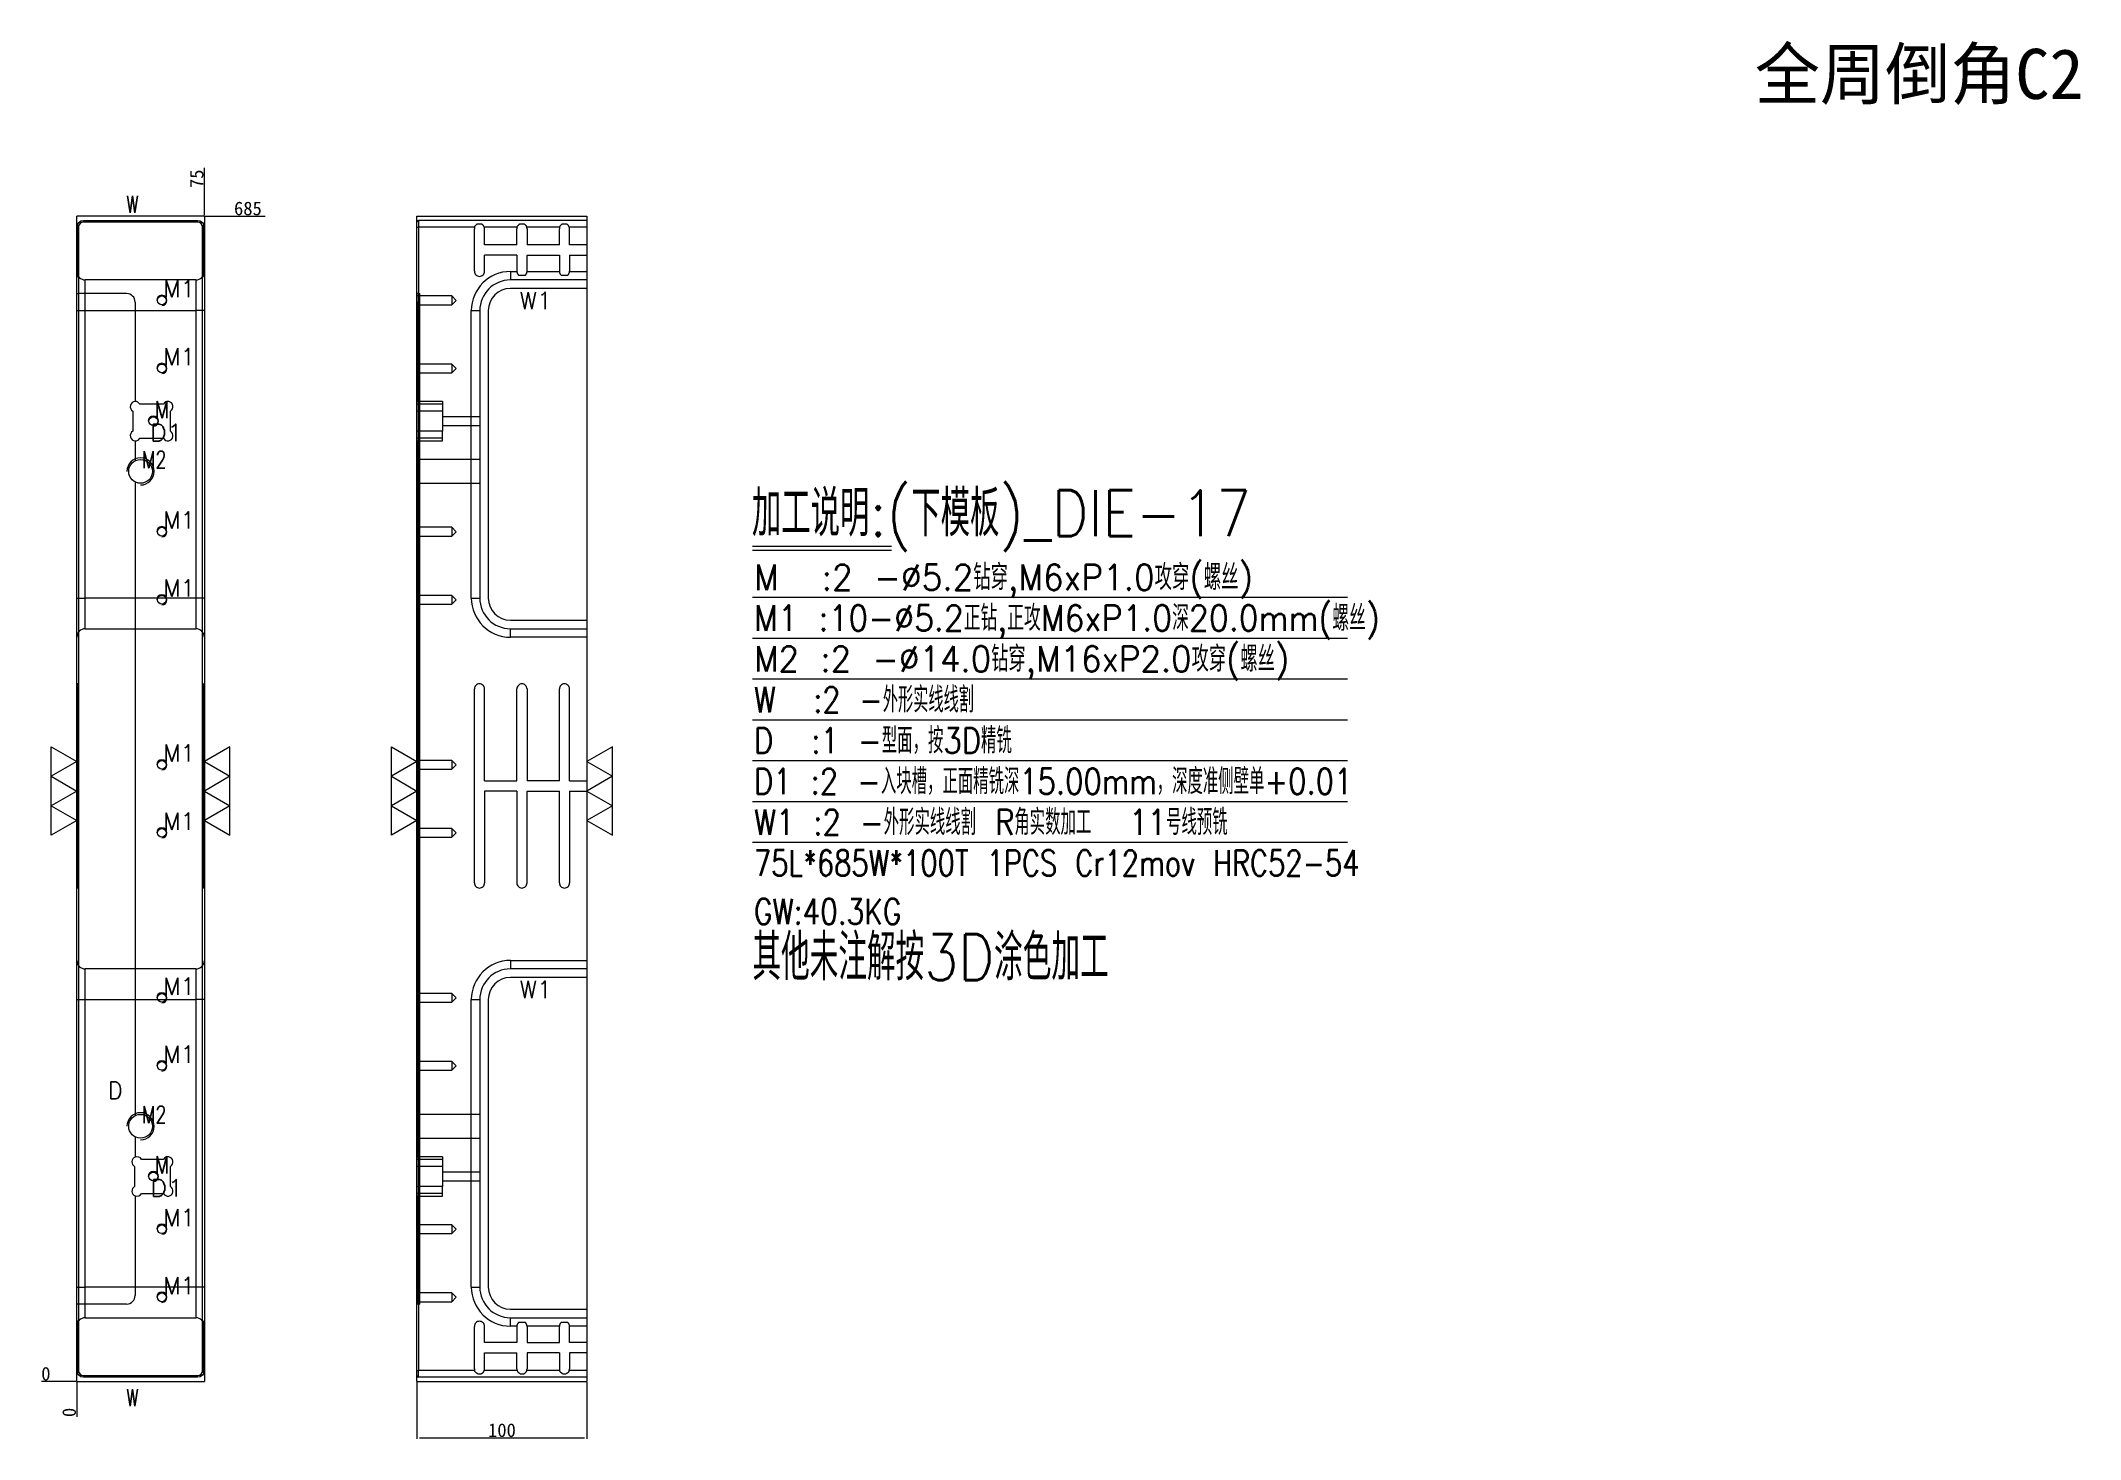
# Model space of a CAD drawing. Header units: millimetres. Extents: x 25487 to 26686, y 43055 to 43877.
import ezdxf
from ezdxf.enums import TextEntityAlignment as Align

# ---------------------------------------------------------------- set-up
doc = ezdxf.new("R2010")
doc.units = ezdxf.units.MM
doc.linetypes.add('DASHED', pattern=[0])
for name, color, linetype in [('DIE', 7, 'Continuous'), ('DIE_W', 1, 'Continuous'), ('dim', 4, 'Continuous')]:
    doc.layers.add(name, color=color, linetype=linetype)
doc.styles.add('_PUG_ERP', font='txt')
doc.styles.add('chinesef_fs', font='txt.shx', dxfattribs={"bigfont": 'gbcbig.shx'})
doc.dimstyles.new('_PUG_ERP', dxfattribs={"dimtxt": 8, "dimasz": 1.5, "dimexe": 0.5, "dimexo": 0.5, "dimgap": 0.5, "dimtad": 1, "dimtxsty": '_PUG_ERP', "dimblk": 'CLOSEDBLANK', "dimcen": 0, "dimclrd": 4, "dimclre": 4, "dimclrt": 3, "dimazin": 3, "dimtfac": 1, "dimtmove": 0, "dimatfit": 3, "dimldrblk": 'CLOSEDBLANK', "dimlwd": 9, "dimlwe": 9})

msp = doc.modelspace()

# ---------------------------------------------------------------- texts
at = {"layer": 'dim'}
msp.add_text('全周倒角C2', height=29.4613, dxfattribs=at).set_placement((26591.546, 43857.725), align=Align.MIDDLE)
at = {"layer": 'dim', "color": 4, "lineweight": 13, "style": 'chinesef_fs'}
for s, height, width, p in [('W', 10, 0.6727, (25537.39, 43775.511)), ('M1', 10, 0.9957, (25558.86, 43725.841)), ('W1', 10, 0.9957, (25768.481, 43718.911)), ('M1', 10, 0.9957, (25558.86, 43685.841)), ('M', 10, 0.8408, (25553.86, 43654.841)), ('D1', 10, 1.1106, (25550.993, 43641.311)), ('M2', 10, 0.7599, (25546.46, 43625.391)), ('加工说明:(下模板)_DIE-17', 27, 0.8883, (25905.097, 43585.363)), ('M1', 10, 0.9957, (25558.86, 43589.841)), ('M  :2 -%%c5.2钻穿,M6xP1.0攻穿(螺丝)', 15, 0.9446, (25906.312, 43553.752)), ('M1', 10, 0.9957, (25558.86, 43549.841)), ('M1 :10-%%c5.2正钻,正攻M6xP1.0深20.0mm(螺丝)', 15, 0.9109, (25906.312, 43529.752)), ('M2 :2 -%%c14.0钻穿,M16xP2.0攻穿(螺丝)', 15, 0.9372, (25906.312, 43505.752)), ('D  :1 -型面，按3D精铣', 15, 0.8387, (25906.312, 43457.752)), ('M1', 10, 0.9957, (25558.86, 43452.841)), ('D1 :2 -入块槽，正面精铣深15.00mm，深度准侧壁单+0.01', 15, 0.8377, (25906.312, 43433.752)), ('M1', 10, 0.9957, (25558.86, 43412.841)), ('75L*685W*100T 1PCS Cr12mov HRC52-54', 15, 0.7886, (25906.312, 43385.752)), ('GW:40.3KG ', 15, 0.8074, (25906.312, 43357.252)), ('M1', 10, 0.9957, (25558.86, 43315.841)), ('W1', 10, 0.9957, (25768.481, 43313.911)), ('M1', 10, 0.9957, (25558.86, 43275.841)), ('D', 10, 0.9609, (25526.45, 43254.613)), ('M2', 10, 0.7599, (25546.46, 43240.391)), ('M', 10, 0.8408, (25553.86, 43210.841)), ('D1', 10, 1.1106, (25551.243, 43197.311)), ('M1', 10, 0.9957, (25558.86, 43179.841)), ('M1', 10, 0.9957, (25558.86, 43139.841)), ('W', 10, 0.6727, (25537.39, 43073.911))]:
    msp.add_text(s, height=height, dxfattribs=dict(at, width=width)).set_placement(p)
at = {"layer": 'dim', "color": 1, "lineweight": 13, "style": 'chinesef_fs'}
for s, width, p in [('W  :2 -外形实线线割', 0.8277, (25906.312, 43481.752)), ('W1 :2 -外形实线线割 R角实数加工  11号线预铣', 0.8381, (25906.312, 43409.752))]:
    msp.add_text(s, height=15, dxfattribs=dict(at, width=width)).set_placement(p)
at = {"layer": 'dim', "color": 21, "lineweight": 13, "style": 'chinesef_fs', "width": 0.8663}
msp.add_text('其他未注解按3D涂色加工', height=27, dxfattribs=at).set_placement((25905.4, 43324.363))

# ---------------------------------------------------------------- blocks, each defined once
blk = doc.blocks.new('*D733')
at = {"layer": 'Defpoints', "color": 0}
for p in [(25583.1, 43773.5), (25598.1, 43773.5), (25508.1, 43088.5)]:
    blk.add_point(p, dxfattribs=at)
at = {"layer": 'dim', "color": 4, "lineweight": 9}
blk.add_line((25583.6, 43773.5), (25618.8, 43773.5), dxfattribs=at)
at = {"layer": 'dim', "color": 3, "lineweight": 13, "insert": (25608.7, 43778), "char_height": 8, "attachment_point": 5, "style": '_PUG_ERP'}
blk.add_mtext('685', dxfattribs=at)
blk = doc.blocks.new('_ClosedBlank')
blk = doc.blocks.new('*D734')
at = {"layer": 'Defpoints', "color": 0}
for p in [(25493.1, 43088.5), (25508.1, 43088.5), (25508.1, 43088.5)]:
    blk.add_point(p, dxfattribs=at)
at = {"layer": 'dim', "color": 4, "lineweight": 9}
blk.add_line((25507.6, 43088.5), (25487.3, 43088.5), dxfattribs=at)
at = {"layer": 'dim', "color": 3, "lineweight": 13, "insert": (25489.9, 43093), "char_height": 8, "attachment_point": 5, "style": '_PUG_ERP'}
blk.add_mtext('0', dxfattribs=at)
blk = doc.blocks.new('*D735')
at = {"layer": 'Defpoints', "color": 0}
for p in [(25508.1, 43088.5), (25508.1, 43088.5), (25508.1, 43073.5)]:
    blk.add_point(p, dxfattribs=at)
at = {"layer": 'dim', "color": 4, "lineweight": 9}
blk.add_line((25508.1, 43088), (25508.1, 43067.7), dxfattribs=at)
at = {"layer": 'dim', "color": 3, "lineweight": 13, "insert": (25503.6, 43070.3), "char_height": 8, "attachment_point": 5, "rotation": 90, "style": '_PUG_ERP'}
blk.add_mtext('0', dxfattribs=at)
blk = doc.blocks.new('*D736')
at = {"layer": 'Defpoints', "color": 0}
for p in [(25583.1, 43788.5), (25583.1, 43773.5), (25508.1, 43088.5)]:
    blk.add_point(p, dxfattribs=at)
at = {"layer": 'dim', "color": 4, "lineweight": 9}
for p, q in [((25583.1, 43785.5), (25583.1, 43802)), ((25583.1, 43782.5), (25583.1, 43785.5)), ((25583.1, 43774), (25583.1, 43782.5))]:
    blk.add_line(p, q, dxfattribs=at)
at = {"layer": 'dim', "color": 3, "lineweight": 13, "insert": (25578.6, 43795.5), "char_height": 8, "attachment_point": 5, "rotation": 90, "style": '_PUG_ERP'}
blk.add_mtext('75', dxfattribs=at)
blk = doc.blocks.new('*D737')
at = {"layer": 'Defpoints', "color": 0}
for p in [(25708.1, 43088.5), (25808.1, 43088.5), (25808.1, 43055.3)]:
    blk.add_point(p, dxfattribs=at)
at = {"layer": 'dim', "color": 4, "lineweight": 9}
for p, q in [((25708.1, 43088), (25708.1, 43054.8)), ((25808.1, 43088), (25808.1, 43054.8)), ((25709.6, 43055.3), (25806.6, 43055.3))]:
    blk.add_line(p, q, dxfattribs=at)
at = {"layer": 'dim', "color": 3, "lineweight": 13, "insert": (25758.1, 43059.8), "char_height": 8, "attachment_point": 5, "style": '_PUG_ERP'}
blk.add_mtext('100', dxfattribs=at)

# ---------------------------------------------------------------- dimensions: what is measured, and where the dimension line sits
at = {"layer": 'dim', "lineweight": 13}
for feature_location, offset, dtype, origin, picture, middle in [((25583.085, 43773.498), (0, 15), 1, (25508.085, 43088.498), '*D736', (25578.585, 43795.474)), ((25583.085, 43773.498), (15, 0), 0, (25508.085, 43088.498), '*D733', (25608.68, 43777.998)), ((25508.085010772, 43088.49826548), (-15, 0), 0, (25508.085010772, 43088.49826548), '*D734', (25489.918344106, 43092.99826548)), ((25508.085010772, 43088.49826548), (0, -15), 1, (25508.085010772, 43088.49826548), '*D735', (25503.585010772, 43070.331598813))]:
    dim = msp.add_ordinate_dim(feature_location=feature_location, offset=offset, dtype=dtype, origin=origin, dimstyle='_PUG_ERP', dxfattribs=at)
    dim.commit()
    dim.dimension.update_dxf_attribs({"geometry": picture, "text_midpoint": middle})
dim = msp.add_linear_dim(base=(25808.085, 43055.311), p1=(25708.085, 43088.498), p2=(25808.085, 43088.498), dimstyle='_PUG_ERP', dxfattribs=at)
dim.commit()
dim.dimension.update_dxf_attribs({"geometry": '*D737', "text_midpoint": (25758.085, 43059.811)})

# ---------------------------------------------------------------- linework, layer by layer
at = {"layer": 'DIE', "color": 155, "linetype": 'Continuous', "lineweight": 18}
for p, q in [((25508.085, 43766.998), (25509.085, 43766.998)), ((25509.085, 43766.998), (25509.085, 43728.001)), ((25512.085, 43769.998), (25512.085, 43770.998)), ((25579.085, 43769.998), (25512.085, 43769.998)), ((25579.085, 43769.998), (25579.085, 43770.998)), ((25582.085, 43766.998), (25583.085, 43766.998)), ((25582.085, 43094.998), (25582.085, 43766.998)), ((25741.99, 43766.998), (25709.085, 43766.998)), ((25709.085, 43766.998), (25709.085, 43094.998)), ((25766.99, 43766.998), (25747.721, 43766.998)), ((25791.99, 43766.998), (25772.721, 43766.998)), ((25808.085, 43766.998), (25797.721, 43766.998)), ((25763.085, 43740.998), (25763.085, 43735.998)), ((25763.085, 43740.998), (25766.857, 43740.998)), ((25772.853, 43740.998), (25791.857, 43740.998)), ((25797.853, 43740.998), (25808.085, 43740.998)), ((25509.085, 43728.001), (25509.085, 43134.001)), ((25740.085, 43717.998), (25745.085, 43717.998)), ((25740.085, 43548.998), (25740.085, 43717.998)), ((25740.085, 43548.998), (25745.085, 43548.998)), ((25763.085, 43525.998), (25763.085, 43530.998)), ((25808.085, 43525.998), (25763.085, 43525.998)), ((25763.085, 43335.998), (25763.085, 43330.998)), ((25763.085, 43335.998), (25808.085, 43335.998)), ((25740.085, 43312.998), (25745.085, 43312.998)), ((25740.085, 43143.998), (25740.085, 43312.998)), ((25740.085, 43143.998), (25745.085, 43143.998)), ((25509.085, 43134.001), (25509.085, 43094.998)), ((25763.085, 43120.998), (25763.085, 43125.998)), ((25766.857, 43120.998), (25763.085, 43120.998)), ((25791.857, 43120.998), (25772.853, 43120.998)), ((25808.085, 43120.998), (25797.853, 43120.998)), ((25508.085, 43094.998), (25509.085, 43094.998)), ((25582.085, 43094.998), (25583.085, 43094.998)), ((25741.99, 43094.998), (25709.085, 43094.998)), ((25766.99, 43094.998), (25747.721, 43094.998)), ((25791.99, 43094.998), (25772.721, 43094.998)), ((25808.085, 43094.998), (25797.721, 43094.998)), ((25512.085, 43090.998), (25512.085, 43091.998)), ((25512.085, 43091.998), (25579.085, 43091.998)), ((25579.085, 43090.998), (25579.085, 43091.998))]:
    msp.add_line(p, q, dxfattribs=at)
at = {"layer": 'DIE', "color": 11, "linetype": 'Continuous', "lineweight": 18}
for p, q in [((25508.085, 43728.001), (25508.085, 43766.998)), ((25583.085, 43766.998), (25583.085, 43094.998)), ((25708.085, 43094.998), (25708.085, 43766.998)), ((25808.085, 43770.998), (25808.085, 43766.998)), ((25808.085, 43766.998), (25808.085, 43756.611)), ((25808.085, 43756.611), (25808.085, 43750.611)), ((25808.085, 43750.611), (25808.085, 43740.998)), ((25808.085, 43740.998), (25808.085, 43735.998)), ((25508.085, 43134.001), (25508.085, 43728.001)), ((25808.085, 43530.998), (25808.085, 43525.998)), ((25808.085, 43525.998), (25808.085, 43441.569)), ((25808.085, 43441.569), (25808.085, 43435.569)), ((25808.085, 43435.569), (25808.085, 43335.998)), ((25808.085, 43335.998), (25808.085, 43330.998)), ((25508.085, 43094.998), (25508.085, 43134.001)), ((25808.085, 43125.998), (25808.085, 43120.998)), ((25808.085, 43120.998), (25808.085, 43111.386)), ((25808.085, 43111.386), (25808.085, 43105.386)), ((25808.085, 43105.386), (25808.085, 43094.998)), ((25808.085, 43094.998), (25808.085, 43090.998))]:
    msp.add_line(p, q, dxfattribs=at)
at = {"layer": 'DIE', "color": 155, "linetype": 'DASHED', "lineweight": 13, "ltscale": 0.466338}
for p, q in [((25508.085, 43766.111), (25508.585, 43766.111)), ((25508.085, 43766.111), (25508.585, 43766.111)), ((25508.28, 43768.232), (25508.585, 43768.232)), ((25582.585, 43768.232), (25582.89, 43768.232)), ((25582.585, 43766.111), (25583.085, 43766.111)), ((25582.585, 43766.111), (25583.085, 43766.111)), ((25508.085, 43741.111), (25508.585, 43741.111)), ((25508.085, 43741.111), (25508.585, 43741.111)), ((25508.085, 43738.99), (25508.585, 43738.99)), ((25582.585, 43741.111), (25583.085, 43741.111)), ((25582.585, 43741.111), (25583.085, 43741.111)), ((25582.585, 43738.99), (25583.085, 43738.99)), ((25513.085, 43717.998), (25578.085, 43717.998)), ((25513.085, 43548.998), (25513.085, 43717.998)), ((25578.085, 43717.998), (25578.085, 43548.998)), ((25708.885, 43723.001), (25708.085, 43723.001)), ((25709.885, 43134.001), (25709.885, 43728.001)), ((25578.085, 43548.998), (25513.085, 43548.998)), ((25508.585, 43497.69), (25508.085, 43497.69)), ((25508.585, 43495.569), (25508.085, 43495.569)), ((25583.085, 43497.69), (25582.585, 43497.69)), ((25583.085, 43495.569), (25582.585, 43495.569)), ((25508.585, 43381.569), (25508.085, 43381.569)), ((25583.085, 43381.569), (25582.585, 43381.569)), ((25508.585, 43379.447), (25508.085, 43379.447)), ((25583.085, 43379.447), (25582.585, 43379.447)), ((25513.085, 43312.998), (25578.085, 43312.998)), ((25513.085, 43143.998), (25513.085, 43312.998)), ((25578.085, 43312.998), (25578.085, 43143.998)), ((25578.085, 43143.998), (25513.085, 43143.998)), ((25708.885, 43139.001), (25708.085, 43139.001)), ((25508.585, 43123.007), (25508.085, 43123.007)), ((25508.585, 43120.886), (25508.085, 43120.886)), ((25583.085, 43123.007), (25582.585, 43123.007)), ((25583.085, 43120.886), (25582.585, 43120.886)), ((25508.585, 43095.886), (25508.085, 43095.886)), ((25508.585, 43093.764), (25508.28, 43093.764)), ((25583.085, 43095.886), (25582.585, 43095.886)), ((25582.89, 43093.764), (25582.585, 43093.764))]:
    msp.add_line(p, q, dxfattribs=at)
at = {"layer": 'DIE', "color": 31, "linetype": 'DASHED', "lineweight": 13, "ltscale": 0.466338}
for p, q in [((25508.585, 43768.232), (25508.585, 43768.935)), ((25508.585, 43766.111), (25508.585, 43768.232)), ((25508.585, 43766.111), (25508.585, 43741.111)), ((25582.585, 43768.935), (25582.585, 43768.232)), ((25582.585, 43766.111), (25582.585, 43768.232)), ((25582.585, 43766.111), (25582.585, 43741.111)), ((25508.085, 43756.611), (25508.585, 43756.611)), ((25582.585, 43756.611), (25583.085, 43756.611)), ((25508.085, 43750.611), (25508.585, 43750.611)), ((25582.585, 43750.611), (25583.085, 43750.611)), ((25508.085, 43738.111), (25508.585, 43738.111)), ((25508.585, 43741.111), (25508.585, 43738.99)), ((25508.585, 43738.99), (25508.585, 43738.111)), ((25513.085, 43717.998), (25513.085, 43735.998)), ((25578.085, 43735.998), (25578.085, 43717.998)), ((25582.585, 43741.111), (25582.585, 43738.99)), ((25582.585, 43738.111), (25582.585, 43738.99)), ((25582.585, 43738.111), (25583.085, 43738.111)), ((25508.085, 43717.998), (25513.085, 43717.998)), ((25583.085, 43717.998), (25578.085, 43717.998)), ((25508.085, 43548.998), (25513.085, 43548.998)), ((25513.085, 43530.998), (25513.085, 43548.998)), ((25578.085, 43548.998), (25578.085, 43530.998)), ((25583.085, 43548.998), (25578.085, 43548.998)), ((25508.585, 43498.569), (25508.085, 43498.569)), ((25508.585, 43497.69), (25508.585, 43498.569)), ((25508.585, 43495.569), (25508.585, 43497.69)), ((25508.585, 43495.569), (25508.585, 43381.569)), ((25583.085, 43498.569), (25582.585, 43498.569)), ((25582.585, 43497.69), (25582.585, 43498.569)), ((25582.585, 43497.69), (25582.585, 43495.569)), ((25582.585, 43495.569), (25582.585, 43381.569)), ((25508.585, 43441.569), (25508.085, 43441.569)), ((25583.085, 43441.569), (25582.585, 43441.569)), ((25508.585, 43435.569), (25508.085, 43435.569)), ((25583.085, 43435.569), (25582.585, 43435.569)), ((25508.585, 43379.447), (25508.585, 43381.569)), ((25582.585, 43381.569), (25582.585, 43379.447)), ((25508.585, 43378.569), (25508.085, 43378.569)), ((25508.585, 43378.569), (25508.585, 43379.447)), ((25582.585, 43379.447), (25582.585, 43378.569)), ((25583.085, 43378.569), (25582.585, 43378.569)), ((25513.085, 43312.998), (25513.085, 43330.998)), ((25578.085, 43330.998), (25578.085, 43312.998)), ((25508.085, 43312.998), (25513.085, 43312.998)), ((25583.085, 43312.998), (25578.085, 43312.998)), ((25508.085, 43143.998), (25513.085, 43143.998)), ((25513.085, 43125.998), (25513.085, 43143.998)), ((25578.085, 43143.998), (25578.085, 43125.998)), ((25583.085, 43143.998), (25578.085, 43143.998)), ((25508.585, 43123.886), (25508.085, 43123.886)), ((25508.585, 43123.007), (25508.585, 43123.886)), ((25508.585, 43123.007), (25508.585, 43120.886)), ((25508.585, 43120.886), (25508.585, 43095.886)), ((25583.085, 43123.886), (25582.585, 43123.886)), ((25582.585, 43123.007), (25582.585, 43123.886)), ((25582.585, 43120.886), (25582.585, 43123.007)), ((25582.585, 43120.886), (25582.585, 43095.886)), ((25508.585, 43111.386), (25508.085, 43111.386)), ((25583.085, 43111.386), (25582.585, 43111.386)), ((25508.585, 43105.386), (25508.085, 43105.386)), ((25508.585, 43093.764), (25508.585, 43095.886)), ((25508.585, 43093.062), (25508.585, 43093.764)), ((25583.085, 43105.386), (25582.585, 43105.386)), ((25582.585, 43093.764), (25582.585, 43095.886)), ((25582.585, 43093.764), (25582.585, 43093.062))]:
    msp.add_line(p, q, dxfattribs=at)
at = {"layer": 'DIE', "color": 2, "linetype": 'Continuous', "lineweight": 18}
for p, q in [((25708.085, 43766.998), (25708.085, 43769.998)), ((25708.085, 43766.998), (25709.085, 43766.998)), ((25709.085, 43770.998), (25709.085, 43766.998)), ((25508.085, 43728.001), (25509.085, 43728.001)), ((25537.385, 43728.001), (25509.085, 43728.001)), ((25542.385, 43723.001), (25542.385, 43664.582)), ((25541.085, 43658.938), (25541.085, 43647.058)), ((25559.025, 43662.998), (25545.145, 43662.998)), ((25563.085, 43647.058), (25563.085, 43658.938)), ((25542.385, 43641.415), (25542.385, 43629.727)), ((25545.145, 43642.998), (25559.025, 43642.998)), ((25542.385, 43617.269), (25542.385, 43244.727)), ((25542.385, 43232.269), (25542.385, 43220.369)), ((25542.085, 43214.938), (25542.085, 43203.058)), ((25559.025, 43218.998), (25546.145, 43218.998)), ((25563.085, 43203.058), (25563.085, 43214.938)), ((25542.385, 43197.627), (25542.385, 43139.001)), ((25546.145, 43198.998), (25559.025, 43198.998)), ((25509.085, 43134.001), (25508.085, 43134.001)), ((25537.385, 43134.001), (25509.085, 43134.001)), ((25708.085, 43091.998), (25708.085, 43094.998)), ((25708.085, 43094.998), (25709.085, 43094.998)), ((25709.085, 43090.998), (25709.085, 43094.998))]:
    msp.add_line(p, q, dxfattribs=at)
at = {"layer": 'DIE', "color": 31, "linetype": 'Continuous', "lineweight": 18}
for p, q in [((25741.855, 43741.111), (25741.855, 43766.111)), ((25743.842, 43768.935), (25745.869, 43768.935)), ((25747.855, 43756.611), (25747.855, 43766.111)), ((25766.855, 43756.611), (25766.855, 43766.111)), ((25768.842, 43768.935), (25770.869, 43768.935)), ((25772.855, 43766.111), (25772.855, 43756.611)), ((25791.855, 43756.611), (25791.855, 43766.111)), ((25793.842, 43768.935), (25795.869, 43768.935)), ((25797.855, 43756.611), (25797.855, 43766.111)), ((25766.855, 43756.611), (25747.855, 43756.611)), ((25791.855, 43756.611), (25772.855, 43756.611)), ((25808.085, 43756.611), (25797.855, 43756.611)), ((25766.855, 43750.611), (25747.855, 43750.611)), ((25747.855, 43741.111), (25747.855, 43750.611)), ((25766.855, 43750.611), (25766.855, 43741.111)), ((25772.855, 43750.611), (25791.855, 43750.611)), ((25772.855, 43741.111), (25772.855, 43750.611)), ((25791.855, 43750.611), (25791.855, 43741.111)), ((25797.855, 43750.611), (25808.085, 43750.611)), ((25797.855, 43750.611), (25797.855, 43741.111)), ((25767.92, 43738.819), (25771.791, 43738.819)), ((25792.92, 43738.819), (25796.791, 43738.819)), ((25741.855, 43381.569), (25741.855, 43495.569)), ((25747.855, 43441.569), (25747.855, 43495.569)), ((25766.855, 43441.569), (25766.855, 43495.569)), ((25772.855, 43495.569), (25772.855, 43441.569)), ((25791.855, 43441.569), (25791.855, 43495.569)), ((25797.855, 43441.569), (25797.855, 43495.569)), ((25747.855, 43441.569), (25766.855, 43441.569)), ((25791.855, 43441.569), (25772.855, 43441.569)), ((25797.855, 43441.569), (25808.085, 43441.569)), ((25766.855, 43435.569), (25747.855, 43435.569)), ((25747.855, 43435.569), (25747.855, 43381.569)), ((25766.855, 43435.569), (25766.855, 43381.569)), ((25772.855, 43435.569), (25791.855, 43435.569)), ((25772.855, 43381.569), (25772.855, 43435.569)), ((25791.855, 43381.569), (25791.855, 43435.569)), ((25797.855, 43435.569), (25808.085, 43435.569)), ((25797.855, 43435.569), (25797.855, 43381.569)), ((25741.855, 43095.886), (25741.855, 43120.886)), ((25747.855, 43111.386), (25747.855, 43120.886)), ((25766.855, 43120.886), (25766.855, 43111.386)), ((25771.791, 43123.178), (25767.92, 43123.178)), ((25772.855, 43120.886), (25772.855, 43111.386)), ((25791.855, 43111.386), (25791.855, 43120.886)), ((25796.791, 43123.178), (25792.92, 43123.178)), ((25797.855, 43111.386), (25797.855, 43120.886)), ((25766.855, 43111.386), (25747.855, 43111.386)), ((25772.855, 43111.386), (25791.855, 43111.386)), ((25808.085, 43111.386), (25797.855, 43111.386)), ((25747.855, 43095.886), (25747.855, 43105.386)), ((25747.855, 43105.386), (25766.855, 43105.386)), ((25766.855, 43095.886), (25766.855, 43105.386)), ((25772.855, 43105.386), (25772.855, 43095.886)), ((25791.855, 43105.386), (25772.855, 43105.386)), ((25791.855, 43105.386), (25791.855, 43095.886)), ((25797.855, 43105.386), (25797.855, 43095.886)), ((25808.085, 43105.386), (25797.855, 43105.386)), ((25743.842, 43093.062), (25745.869, 43093.062)), ((25768.842, 43093.062), (25770.869, 43093.062)), ((25793.842, 43093.062), (25795.869, 43093.062))]:
    msp.add_line(p, q, dxfattribs=at)
at = {"layer": 'DIE', "color": 2, "linetype": 'DASHED', "lineweight": 13, "ltscale": 0.466338}
for p, q in [((25708.885, 43728.001), (25708.085, 43728.001)), ((25708.885, 43728.001), (25709.885, 43728.001)), ((25708.885, 43728.001), (25708.885, 43723.001)), ((25708.885, 43664.582), (25708.885, 43723.001)), ((25723.085, 43664.584), (25708.085, 43664.584)), ((25708.885, 43664.582), (25708.085, 43664.582)), ((25723.085, 43662.998), (25708.085, 43662.998)), ((25723.085, 43658.938), (25708.085, 43658.938)), ((25708.885, 43664.582), (25708.885, 43658.938)), ((25708.885, 43658.938), (25708.885, 43647.058)), ((25723.085, 43664.584), (25723.085, 43658.938)), ((25723.085, 43658.938), (25723.085, 43647.058)), ((25723.085, 43647.058), (25708.085, 43647.058)), ((25708.885, 43647.058), (25708.885, 43641.415)), ((25723.085, 43641.412), (25723.085, 43647.058)), ((25723.085, 43642.998), (25708.085, 43642.998)), ((25708.085, 43641.415), (25708.885, 43641.415)), ((25708.085, 43641.412), (25723.085, 43641.412)), ((25708.885, 43629.727), (25708.885, 43641.415)), ((25708.085, 43629.727), (25708.885, 43629.727)), ((25708.885, 43617.269), (25708.885, 43629.727)), ((25708.885, 43617.269), (25708.085, 43617.269)), ((25708.885, 43244.727), (25708.885, 43617.269)), ((25708.085, 43244.727), (25708.885, 43244.727)), ((25708.885, 43232.269), (25708.885, 43244.727)), ((25708.885, 43232.269), (25708.085, 43232.269)), ((25708.885, 43220.369), (25708.885, 43232.269)), ((25723.085, 43220.584), (25708.085, 43220.584)), ((25708.885, 43220.369), (25708.085, 43220.369)), ((25723.085, 43218.998), (25708.085, 43218.998)), ((25723.085, 43214.938), (25708.085, 43214.938)), ((25708.885, 43220.369), (25708.885, 43214.938)), ((25708.885, 43214.938), (25708.885, 43203.058)), ((25723.085, 43220.584), (25723.085, 43214.938)), ((25723.085, 43214.938), (25723.085, 43203.058)), ((25723.085, 43203.058), (25708.085, 43203.058)), ((25708.885, 43203.058), (25708.885, 43197.627)), ((25723.085, 43197.412), (25723.085, 43203.058)), ((25723.085, 43198.998), (25708.085, 43198.998)), ((25708.085, 43197.627), (25708.885, 43197.627)), ((25708.085, 43197.412), (25723.085, 43197.412)), ((25708.885, 43139.001), (25708.885, 43197.627)), ((25708.885, 43134.001), (25708.085, 43134.001)), ((25708.885, 43134.001), (25708.885, 43139.001)), ((25709.885, 43134.001), (25708.885, 43134.001))]:
    msp.add_line(p, q, dxfattribs=at)
at = {"layer": 'DIE', "color": 5, "linetype": 'DASHED', "lineweight": 13, "ltscale": 0.466338}
for p, q in [((25728.665, 43726.601), (25708.085, 43726.601)), ((25708.085, 43721.395), (25728.665, 43721.395)), ((25731.268, 43723.998), (25728.665, 43726.601)), ((25728.665, 43726.601), (25728.665, 43721.395)), ((25728.665, 43721.395), (25731.268, 43723.998)), ((25728.665, 43686.601), (25708.085, 43686.601)), ((25708.085, 43681.395), (25728.665, 43681.395)), ((25731.268, 43683.998), (25728.665, 43686.601)), ((25728.665, 43686.601), (25728.665, 43681.395)), ((25728.665, 43681.395), (25731.268, 43683.998)), ((25745.085, 43655.601), (25723.085, 43655.601)), ((25723.085, 43650.395), (25745.085, 43650.395)), ((25745.085, 43630.501), (25708.085, 43630.501)), ((25708.085, 43616.495), (25745.085, 43616.495)), ((25728.665, 43590.601), (25708.085, 43590.601)), ((25708.085, 43585.395), (25728.665, 43585.395)), ((25731.268, 43587.998), (25728.665, 43590.601)), ((25728.665, 43590.601), (25728.665, 43585.395)), ((25728.665, 43585.395), (25731.268, 43587.998)), ((25728.665, 43550.601), (25708.085, 43550.601)), ((25731.268, 43547.998), (25728.665, 43550.601)), ((25728.665, 43550.601), (25728.665, 43545.395)), ((25708.085, 43545.395), (25728.665, 43545.395)), ((25728.665, 43545.395), (25731.268, 43547.998)), ((25728.665, 43453.601), (25708.085, 43453.601)), ((25731.268, 43450.998), (25728.665, 43453.601)), ((25728.665, 43453.601), (25728.665, 43448.395)), ((25708.085, 43448.395), (25728.665, 43448.395)), ((25728.665, 43448.395), (25731.268, 43450.998)), ((25728.665, 43413.601), (25708.085, 43413.601)), ((25708.085, 43408.395), (25728.665, 43408.395)), ((25731.268, 43410.998), (25728.665, 43413.601)), ((25728.665, 43413.601), (25728.665, 43408.395)), ((25728.665, 43408.395), (25731.268, 43410.998)), ((25728.665, 43316.601), (25708.085, 43316.601)), ((25708.085, 43311.395), (25728.665, 43311.395)), ((25731.268, 43313.998), (25728.665, 43316.601)), ((25728.665, 43316.601), (25728.665, 43311.395)), ((25728.665, 43311.395), (25731.268, 43313.998)), ((25728.665, 43276.601), (25708.085, 43276.601)), ((25731.268, 43273.998), (25728.665, 43276.601)), ((25728.665, 43276.601), (25728.665, 43271.395)), ((25728.665, 43271.395), (25731.268, 43273.998)), ((25708.085, 43271.395), (25728.665, 43271.395)), ((25745.085, 43245.501), (25708.085, 43245.501)), ((25708.085, 43231.495), (25745.085, 43231.495)), ((25745.085, 43211.601), (25723.085, 43211.601)), ((25723.085, 43206.395), (25745.085, 43206.395)), ((25728.665, 43180.601), (25708.085, 43180.601)), ((25731.268, 43177.998), (25728.665, 43180.601)), ((25728.665, 43180.601), (25728.665, 43175.395)), ((25728.665, 43175.395), (25731.268, 43177.998)), ((25708.085, 43175.395), (25728.665, 43175.395)), ((25728.665, 43140.601), (25708.085, 43140.601)), ((25708.085, 43135.395), (25728.665, 43135.395)), ((25731.268, 43137.998), (25728.665, 43140.601)), ((25728.665, 43140.601), (25728.665, 43135.395)), ((25728.665, 43135.395), (25731.268, 43137.998))]:
    msp.add_line(p, q, dxfattribs=at)
at = {"layer": 'DIE', "color": 11, "linetype": 'Continuous', "lineweight": 13, "ltscale": 0.466338}
for points in [[(25808.085, 43730.998), (25763.085, 43730.998, 0.41421356), (25750.085, 43717.998), (25750.085, 43548.998, 0.41421356), (25763.085, 43535.998), (25808.085, 43535.998)], [(25808.085, 43325.998), (25763.085, 43325.998, 0.41421356), (25750.085, 43312.998), (25750.085, 43143.998, 0.41421356), (25763.085, 43130.998), (25808.085, 43130.998)]]:
    msp.add_lwpolyline(points, format="xyb", dxfattribs=at)
at = {"layer": 'DIE', "color": 42, "linetype": 'Continuous', "lineweight": 18}
for centre in [(25558.085, 43723.998), (25558.085, 43683.998), (25553.085, 43652.998), (25558.085, 43587.998), (25558.085, 43547.998), (25558.085, 43450.998), (25558.085, 43410.998), (25558.085, 43313.998), (25558.085, 43273.998), (25553.085, 43208.998), (25558.085, 43177.998), (25558.085, 43137.998)]:
    msp.add_circle(centre, 2.603, dxfattribs=at)
at = {"layer": 'DIE', "color": 42, "linetype": 'Continuous', "lineweight": 13}
for centre in [(25545.585, 43623.498), (25545.585, 43238.498)]:
    msp.add_circle(centre, 7.003, dxfattribs=at)
at = {"layer": 'DIE', "color": 155, "linetype": 'Continuous', "lineweight": 18}
for centre, radius, start, end in [((25512.085, 43766.998), 3, 90, 180), ((25579.085, 43766.998), 3, 0, 90), ((25763.085, 43717.998), 23, 90, 180), ((25763.085, 43548.998), 23, 180, 270), ((25763.085, 43312.998), 23, 90, 180), ((25763.085, 43143.998), 23, 180, 270), ((25512.085, 43094.998), 3, 180, 270), ((25579.085, 43094.998), 3, 270, 0)]:
    msp.add_arc(centre, radius, start, end, dxfattribs=at)
at = {"layer": 'DIE', "color": 2, "linetype": 'Continuous', "lineweight": 18}
for centre, radius, start, end in [((25709.085, 43769.998), 1, 90, 180), ((25537.385, 43723.001), 5, 0, 90), ((25542.499, 43661.584), 3, 92.181846, 241.874494), ((25542.499, 43661.584), 3, 28.125506, 92.181846), ((25561.671, 43661.584), 3, 298.125506, 151.874494), ((25542.499, 43644.412), 3, 118.125506, 267.818154), ((25561.671, 43644.412), 3, 208.125506, 61.874494), ((25542.499, 43644.412), 3, 267.818154, 331.874494), ((25543.499, 43217.584), 3, 111.802264, 241.874494), ((25543.499, 43217.584), 3, 28.125506, 111.802264), ((25561.671, 43217.584), 3, 298.125506, 151.874494), ((25543.499, 43200.412), 3, 118.125506, 248.197736), ((25561.671, 43200.412), 3, 208.125506, 61.874494), ((25543.499, 43200.412), 3, 248.197736, 331.874494), ((25537.385, 43139.001), 5, 270, 0), ((25709.085, 43091.998), 1, 180, 270)]:
    msp.add_arc(centre, radius, start, end, dxfattribs=at)
at = {"layer": 'DIE', "color": 31, "linetype": 'Continuous', "lineweight": 18}
for centre, start, end in [((25744.855, 43766.111), 162.797634, 180), ((25744.855, 43766.111), 0, 17.202366), ((25769.855, 43766.111), 162.797634, 180), ((25769.855, 43766.111), 0, 17.202366), ((25794.855, 43766.111), 162.797634, 180), ((25794.855, 43766.111), 0, 17.202366), ((25744.855, 43741.111), 180, 225), ((25744.855, 43741.111), 225, 270), ((25744.855, 43741.111), 270, 315), ((25744.855, 43741.111), 315, 0), ((25769.855, 43741.111), 180, 182.154017), ((25769.855, 43741.111), 357.845983, 0), ((25794.855, 43741.111), 180, 182.154017), ((25794.855, 43741.111), 357.845983, 0), ((25744.855, 43495.569), 135, 180), ((25744.855, 43495.569), 90, 135), ((25744.855, 43495.569), 45, 90), ((25744.855, 43495.569), 0, 45), ((25769.855, 43495.569), 135, 180), ((25769.855, 43495.569), 90, 135), ((25769.855, 43495.569), 45, 90), ((25769.855, 43495.569), 0, 45), ((25794.855, 43495.569), 135, 180), ((25794.855, 43495.569), 90, 135), ((25794.855, 43495.569), 45, 90), ((25794.855, 43495.569), 0, 45), ((25744.855, 43381.569), 180, 225), ((25744.855, 43381.569), 315, 0), ((25769.855, 43381.569), 180, 225), ((25769.855, 43381.569), 315, 0), ((25794.855, 43381.569), 180, 225), ((25794.855, 43381.569), 315, 0), ((25744.855, 43381.569), 225, 270), ((25744.855, 43381.569), 270, 315), ((25769.855, 43381.569), 225, 270), ((25769.855, 43381.569), 270, 315), ((25794.855, 43381.569), 225, 270), ((25794.855, 43381.569), 270, 315), ((25744.855, 43120.886), 135, 180), ((25744.855, 43120.886), 90, 135), ((25744.855, 43120.886), 45, 90), ((25744.855, 43120.886), 0, 45), ((25769.855, 43120.886), 177.845983, 180), ((25769.855, 43120.886), 0, 2.154017), ((25794.855, 43120.886), 177.845983, 180), ((25794.855, 43120.886), 0, 2.154017), ((25744.855, 43095.886), 180, 197.202366), ((25744.855, 43095.886), 342.797634, 0), ((25769.855, 43095.886), 180, 197.202366), ((25769.855, 43095.886), 342.797634, 0), ((25794.855, 43095.886), 180, 197.202366), ((25794.855, 43095.886), 342.797634, 0)]:
    msp.add_arc(centre, 3, start, end, dxfattribs=at)
at = {"layer": 'DIE', "color": 31, "linetype": 'DASHED', "lineweight": 13, "ltscale": 0.466338}
for centre, radius, start, end in [((25744.855, 43766.111), 3, 162.352986, 162.797353), ((25744.855, 43766.111), 3, 17.202647, 17.605532), ((25769.855, 43766.111), 3, 162.352986, 162.797353), ((25769.855, 43766.111), 3, 44.11266, 45), ((25769.855, 43766.111), 3, 17.202657, 17.661806), ((25794.855, 43766.111), 3, 162.352986, 162.797353), ((25794.855, 43766.111), 3, 44.659682, 45), ((25794.855, 43766.111), 3, 17.202647, 17.605532), ((25513.085, 43740.998), 5, 180, 270), ((25578.085, 43740.998), 5, 270, 0), ((25769.855, 43741.111), 3, 182.154369, 182.569209), ((25769.855, 43741.111), 3, 224.79257, 225), ((25769.855, 43741.111), 3, 357.30282, 357.84564), ((25794.855, 43741.111), 3, 182.154379, 182.694372), ((25794.855, 43741.111), 3, 357.30282, 357.84564), ((25513.085, 43525.998), 5, 90, 180), ((25578.085, 43525.998), 5, 0, 90), ((25513.085, 43335.998), 5, 180, 270), ((25578.085, 43335.998), 5, 270, 0), ((25513.085, 43120.998), 5, 90, 180), ((25578.085, 43120.998), 5, 0, 90), ((25769.855, 43120.886), 3, 177.30282, 177.84564), ((25769.855, 43120.886), 3, 135, 135.923914), ((25769.855, 43120.886), 3, 2.154369, 2.674672), ((25794.855, 43120.886), 3, 177.30282, 177.84564), ((25794.855, 43120.886), 3, 135, 135.923914), ((25794.855, 43120.886), 3, 44.123203, 45), ((25794.855, 43120.886), 3, 2.15436, 2.887726), ((25744.855, 43095.886), 3, 197.202657, 197.672348), ((25744.855, 43095.886), 3, 224.102805, 225), ((25744.855, 43095.886), 3, 342.320623, 342.797343), ((25769.855, 43095.886), 3, 197.202657, 197.717345), ((25769.855, 43095.886), 3, 224.083134, 225), ((25769.855, 43095.886), 3, 315, 315.256647), ((25769.855, 43095.886), 3, 342.393762, 342.797353), ((25794.855, 43095.886), 3, 197.202647, 197.571078), ((25794.855, 43095.886), 3, 224.645626, 225), ((25794.855, 43095.886), 3, 342.25945, 342.797343)]:
    msp.add_arc(centre, radius, start, end, dxfattribs=at)
at = {"layer": 'DIE', "color": 42, "linetype": 'Continuous', "lineweight": 13}
for centre, radius in [((25558.085, 43723.998), 3), ((25558.085, 43683.998), 3), ((25553.085, 43652.998), 3), ((25545.585, 43623.498), 8), ((25558.085, 43587.998), 3), ((25558.085, 43547.998), 3), ((25558.085, 43450.998), 3), ((25558.085, 43410.998), 3), ((25558.085, 43313.998), 3), ((25558.085, 43273.998), 3), ((25545.585, 43238.498), 8), ((25553.085, 43208.998), 3), ((25558.085, 43177.998), 3), ((25558.085, 43137.998), 3)]:
    msp.add_arc(centre, radius, 270, 180, dxfattribs=at)
at = {"layer": 'DIE', "color": 31, "linetype": 'Continuous', "lineweight": 18}
for points, knots in [([(25741.99, 43766.998), (25742.026, 43767.116), (25742.07, 43767.231), (25742.133, 43767.371), (25742.146, 43767.399), (25742.172, 43767.454), (25742.186, 43767.481), (25742.229, 43767.563), (25742.259, 43767.616), (25742.353, 43767.771), (25742.422, 43767.87), (25742.57, 43768.058), (25742.649, 43768.147), (25742.734, 43768.232)], [0, 0, 0, 0, 0.25, 0.25, 0.3125, 0.3125, 0.375, 0.375, 0.5, 0.5, 0.75, 0.75, 1, 1, 1, 1]), ([(25743.842, 43768.935), (25743.737, 43768.897), (25743.636, 43768.854), (25743.438, 43768.758), (25743.343, 43768.704), (25743.203, 43768.616), (25743.158, 43768.585), (25743.068, 43768.521), (25743.024, 43768.488), (25742.895, 43768.384), (25742.812, 43768.311), (25742.734, 43768.232)], [0, 0, 0, 0, 0.25, 0.25, 0.5, 0.5, 0.625, 0.625, 0.75, 0.75, 1, 1, 1, 1]), ([(25746.977, 43768.232), (25746.898, 43768.311), (25746.816, 43768.384), (25746.645, 43768.521), (25746.556, 43768.585), (25746.371, 43768.702), (25746.275, 43768.756), (25746.15, 43768.817), (25746.125, 43768.829), (25746.074, 43768.852), (25745.998, 43768.886), (25745.921, 43768.916), (25745.869, 43768.935)], [0, 0, 0, 0, 0.25, 0.25, 0.5, 0.5, 0.75, 0.75, 0.8125, 0.8125, 0.875, 1, 1, 1, 1]), ([(25747.721, 43766.998), (25747.685, 43767.116), (25747.641, 43767.231), (25747.542, 43767.452), (25747.485, 43767.559), (25747.391, 43767.715), (25747.358, 43767.766), (25747.307, 43767.841), (25747.289, 43767.866), (25747.253, 43767.914), (25747.235, 43767.938), (25747.142, 43768.057), (25747.062, 43768.147), (25746.977, 43768.232)], [0, 0, 0, 0, 0.25, 0.25, 0.5, 0.5, 0.625, 0.625, 0.6875, 0.6875, 0.75, 0.75, 1, 1, 1, 1]), ([(25766.99, 43766.998), (25767.026, 43767.116), (25767.07, 43767.231), (25767.133, 43767.371), (25767.146, 43767.399), (25767.172, 43767.454), (25767.186, 43767.481), (25767.229, 43767.563), (25767.259, 43767.616), (25767.353, 43767.771), (25767.422, 43767.87), (25767.57, 43768.058), (25767.649, 43768.147), (25767.734, 43768.232)], [0, 0, 0, 0, 0.25, 0.25, 0.3125, 0.3125, 0.375, 0.375, 0.5, 0.5, 0.75, 0.75, 1, 1, 1, 1]), ([(25768.842, 43768.935), (25768.737, 43768.897), (25768.636, 43768.854), (25768.438, 43768.758), (25768.343, 43768.704), (25768.203, 43768.616), (25768.158, 43768.585), (25768.068, 43768.521), (25768.024, 43768.488), (25767.895, 43768.384), (25767.812, 43768.311), (25767.734, 43768.232)], [0, 0, 0, 0, 0.25, 0.25, 0.5, 0.5, 0.625, 0.625, 0.75, 0.75, 1, 1, 1, 1]), ([(25771.977, 43768.232), (25771.898, 43768.311), (25771.816, 43768.384), (25771.645, 43768.521), (25771.556, 43768.585), (25771.371, 43768.702), (25771.275, 43768.756), (25771.15, 43768.817), (25771.125, 43768.829), (25771.074, 43768.852), (25770.998, 43768.886), (25770.921, 43768.916), (25770.869, 43768.935)], [0, 0, 0, 0, 0.25, 0.25, 0.5, 0.5, 0.75, 0.75, 0.8125, 0.8125, 0.875, 1, 1, 1, 1]), ([(25771.977, 43768.232), (25772.062, 43768.147), (25772.142, 43768.057), (25772.235, 43767.938), (25772.253, 43767.914), (25772.289, 43767.866), (25772.307, 43767.841), (25772.358, 43767.766), (25772.391, 43767.715), (25772.485, 43767.559), (25772.542, 43767.452), (25772.641, 43767.231), (25772.685, 43767.116), (25772.721, 43766.998)], [0, 0, 0, 0, 0.25, 0.25, 0.3125, 0.3125, 0.375, 0.375, 0.5, 0.5, 0.75, 0.75, 1, 1, 1, 1]), ([(25791.99, 43766.998), (25792.026, 43767.116), (25792.07, 43767.231), (25792.133, 43767.371), (25792.146, 43767.399), (25792.172, 43767.454), (25792.186, 43767.481), (25792.229, 43767.563), (25792.259, 43767.616), (25792.353, 43767.771), (25792.422, 43767.87), (25792.57, 43768.058), (25792.649, 43768.147), (25792.734, 43768.232)], [0, 0, 0, 0, 0.25, 0.25, 0.3125, 0.3125, 0.375, 0.375, 0.5, 0.5, 0.75, 0.75, 1, 1, 1, 1]), ([(25793.842, 43768.935), (25793.737, 43768.897), (25793.636, 43768.854), (25793.438, 43768.758), (25793.343, 43768.704), (25793.203, 43768.616), (25793.158, 43768.585), (25793.068, 43768.521), (25793.024, 43768.488), (25792.895, 43768.384), (25792.812, 43768.311), (25792.734, 43768.232)], [0, 0, 0, 0, 0.25, 0.25, 0.5, 0.5, 0.625, 0.625, 0.75, 0.75, 1, 1, 1, 1]), ([(25796.977, 43768.232), (25796.898, 43768.311), (25796.816, 43768.384), (25796.645, 43768.521), (25796.556, 43768.585), (25796.371, 43768.702), (25796.275, 43768.756), (25796.15, 43768.817), (25796.125, 43768.829), (25796.074, 43768.852), (25795.998, 43768.886), (25795.921, 43768.916), (25795.869, 43768.935)], [0, 0, 0, 0, 0.25, 0.25, 0.5, 0.5, 0.75, 0.75, 0.8125, 0.8125, 0.875, 1, 1, 1, 1]), ([(25797.721, 43766.998), (25797.685, 43767.116), (25797.641, 43767.231), (25797.542, 43767.452), (25797.485, 43767.559), (25797.391, 43767.715), (25797.358, 43767.766), (25797.307, 43767.841), (25797.289, 43767.866), (25797.253, 43767.914), (25797.235, 43767.938), (25797.142, 43768.057), (25797.062, 43768.147), (25796.977, 43768.232)], [0, 0, 0, 0, 0.25, 0.25, 0.5, 0.5, 0.625, 0.625, 0.6875, 0.6875, 0.75, 0.75, 1, 1, 1, 1]), ([(25766.857, 43740.998), (25766.861, 43740.902), (25766.869, 43740.807), (25766.894, 43740.619), (25766.928, 43740.433), (25766.98, 43740.251), (25767.025, 43740.116), (25767.041, 43740.072), (25767.075, 43739.984), (25767.093, 43739.94), (25767.149, 43739.812), (25767.191, 43739.729), (25767.281, 43739.568), (25767.329, 43739.49), (25767.408, 43739.376), (25767.435, 43739.338), (25767.49, 43739.265), (25767.519, 43739.229), (25767.607, 43739.122), (25767.669, 43739.055), (25767.734, 43738.99)], [0, 0, 0, 0, 0.125, 0.125, 0.25, 0.375, 0.375, 0.4375, 0.4375, 0.5, 0.5, 0.625, 0.625, 0.75, 0.75, 0.8125, 0.8125, 0.875, 0.875, 1, 1, 1, 1]), ([(25771.977, 43738.99), (25772.042, 43739.055), (25772.103, 43739.122), (25772.22, 43739.263), (25772.275, 43739.336), (25772.379, 43739.487), (25772.428, 43739.565), (25772.496, 43739.686), (25772.518, 43739.728), (25772.549, 43739.791), (25772.56, 43739.812), (25772.58, 43739.854), (25772.628, 43739.961), (25772.67, 43740.07), (25772.73, 43740.247), (25772.755, 43740.338), (25772.798, 43740.522), (25772.816, 43740.615), (25772.832, 43740.734), (25772.835, 43740.758), (25772.84, 43740.806), (25772.847, 43740.878), (25772.851, 43740.95), (25772.853, 43740.998)], [0, 0, 0, 0, 0.125, 0.125, 0.25, 0.25, 0.375, 0.375, 0.4375, 0.4375, 0.46875, 0.46875, 0.5, 0.625, 0.625, 0.75, 0.75, 0.875, 0.875, 0.90625, 0.90625, 0.9375, 1, 1, 1, 1]), ([(25791.857, 43740.998), (25791.861, 43740.902), (25791.869, 43740.807), (25791.894, 43740.619), (25791.928, 43740.433), (25791.98, 43740.251), (25792.025, 43740.116), (25792.041, 43740.072), (25792.075, 43739.984), (25792.093, 43739.94), (25792.149, 43739.812), (25792.191, 43739.729), (25792.281, 43739.568), (25792.329, 43739.49), (25792.408, 43739.376), (25792.435, 43739.338), (25792.49, 43739.265), (25792.519, 43739.229), (25792.607, 43739.122), (25792.669, 43739.055), (25792.734, 43738.99)], [0, 0, 0, 0, 0.125, 0.125, 0.25, 0.375, 0.375, 0.4375, 0.4375, 0.5, 0.5, 0.625, 0.625, 0.75, 0.75, 0.8125, 0.8125, 0.875, 0.875, 1, 1, 1, 1]), ([(25796.977, 43738.99), (25797.042, 43739.055), (25797.103, 43739.122), (25797.22, 43739.263), (25797.275, 43739.336), (25797.379, 43739.487), (25797.428, 43739.565), (25797.496, 43739.686), (25797.518, 43739.728), (25797.549, 43739.791), (25797.56, 43739.812), (25797.58, 43739.854), (25797.628, 43739.961), (25797.67, 43740.07), (25797.73, 43740.247), (25797.755, 43740.338), (25797.798, 43740.522), (25797.816, 43740.615), (25797.832, 43740.734), (25797.835, 43740.758), (25797.84, 43740.806), (25797.847, 43740.878), (25797.851, 43740.95), (25797.853, 43740.998)], [0, 0, 0, 0, 0.125, 0.125, 0.25, 0.25, 0.375, 0.375, 0.4375, 0.4375, 0.46875, 0.46875, 0.5, 0.625, 0.625, 0.75, 0.75, 0.875, 0.875, 0.90625, 0.90625, 0.9375, 1, 1, 1, 1]), ([(25767.734, 43123.007), (25767.669, 43122.942), (25767.607, 43122.874), (25767.491, 43122.734), (25767.435, 43122.661), (25767.332, 43122.51), (25767.283, 43122.432), (25767.215, 43122.31), (25767.193, 43122.269), (25767.161, 43122.206), (25767.151, 43122.185), (25767.131, 43122.142), (25767.083, 43122.036), (25767.04, 43121.927), (25766.981, 43121.749), (25766.955, 43121.659), (25766.912, 43121.475), (25766.895, 43121.381), (25766.879, 43121.262), (25766.876, 43121.238), (25766.871, 43121.191), (25766.864, 43121.119), (25766.859, 43121.046), (25766.857, 43120.998)], [0, 0, 0, 0, 0.125, 0.125, 0.25, 0.25, 0.375, 0.375, 0.4375, 0.4375, 0.46875, 0.46875, 0.5, 0.625, 0.625, 0.75, 0.75, 0.875, 0.875, 0.90625, 0.90625, 0.9375, 1, 1, 1, 1]), ([(25772.853, 43120.998), (25772.85, 43121.095), (25772.841, 43121.19), (25772.816, 43121.378), (25772.782, 43121.564), (25772.731, 43121.745), (25772.686, 43121.88), (25772.67, 43121.925), (25772.636, 43122.013), (25772.618, 43122.056), (25772.561, 43122.184), (25772.52, 43122.267), (25772.43, 43122.428), (25772.381, 43122.507), (25772.303, 43122.621), (25772.276, 43122.658), (25772.22, 43122.732), (25772.192, 43122.768), (25772.103, 43122.874), (25772.042, 43122.942), (25771.977, 43123.007)], [0, 0, 0, 0, 0.125, 0.125, 0.25, 0.375, 0.375, 0.4375, 0.4375, 0.5, 0.5, 0.625, 0.625, 0.75, 0.75, 0.8125, 0.8125, 0.875, 0.875, 1, 1, 1, 1]), ([(25792.734, 43123.007), (25792.669, 43122.942), (25792.607, 43122.874), (25792.491, 43122.734), (25792.435, 43122.661), (25792.332, 43122.51), (25792.283, 43122.432), (25792.215, 43122.31), (25792.193, 43122.269), (25792.161, 43122.206), (25792.151, 43122.185), (25792.131, 43122.142), (25792.083, 43122.036), (25792.04, 43121.927), (25791.981, 43121.749), (25791.955, 43121.659), (25791.912, 43121.475), (25791.895, 43121.381), (25791.879, 43121.262), (25791.876, 43121.238), (25791.871, 43121.191), (25791.864, 43121.119), (25791.859, 43121.046), (25791.857, 43120.998)], [0, 0, 0, 0, 0.125, 0.125, 0.25, 0.25, 0.375, 0.375, 0.4375, 0.4375, 0.46875, 0.46875, 0.5, 0.625, 0.625, 0.75, 0.75, 0.875, 0.875, 0.90625, 0.90625, 0.9375, 1, 1, 1, 1]), ([(25797.853, 43120.998), (25797.85, 43121.095), (25797.841, 43121.19), (25797.816, 43121.378), (25797.782, 43121.564), (25797.731, 43121.745), (25797.686, 43121.88), (25797.67, 43121.925), (25797.636, 43122.013), (25797.618, 43122.056), (25797.561, 43122.184), (25797.52, 43122.267), (25797.43, 43122.428), (25797.381, 43122.507), (25797.303, 43122.621), (25797.276, 43122.658), (25797.22, 43122.732), (25797.192, 43122.768), (25797.103, 43122.874), (25797.042, 43122.942), (25796.977, 43123.007)], [0, 0, 0, 0, 0.125, 0.125, 0.25, 0.375, 0.375, 0.4375, 0.4375, 0.5, 0.5, 0.625, 0.625, 0.75, 0.75, 0.8125, 0.8125, 0.875, 0.875, 1, 1, 1, 1]), ([(25742.734, 43093.764), (25742.649, 43093.849), (25742.57, 43093.939), (25742.422, 43094.127), (25742.353, 43094.226), (25742.259, 43094.381), (25742.229, 43094.434), (25742.186, 43094.515), (25742.172, 43094.543), (25742.146, 43094.598), (25742.133, 43094.626), (25742.07, 43094.765), (25742.026, 43094.88), (25741.99, 43094.998)], [0, 0, 0, 0, 0.25, 0.25, 0.5, 0.5, 0.625, 0.625, 0.6875, 0.6875, 0.75, 0.75, 1, 1, 1, 1]), ([(25743.842, 43093.062), (25743.738, 43093.099), (25743.636, 43093.142), (25743.487, 43093.215), (25743.438, 43093.241), (25743.365, 43093.281), (25743.341, 43093.295), (25743.294, 43093.324), (25743.27, 43093.338), (25743.154, 43093.412), (25743.065, 43093.476), (25742.894, 43093.613), (25742.812, 43093.686), (25742.734, 43093.764)], [0, 0, 0, 0, 0.25, 0.25, 0.375, 0.375, 0.4375, 0.4375, 0.5, 0.5, 0.75, 0.75, 1, 1, 1, 1]), ([(25745.869, 43093.062), (25745.921, 43093.08), (25745.998, 43093.111), (25746.074, 43093.144), (25746.125, 43093.167), (25746.15, 43093.179), (25746.275, 43093.24), (25746.371, 43093.294), (25746.556, 43093.412), (25746.645, 43093.475), (25746.816, 43093.612), (25746.898, 43093.686), (25746.977, 43093.764)], [0, 0, 0, 0, 0.125, 0.1875, 0.1875, 0.25, 0.25, 0.5, 0.5, 0.75, 0.75, 1, 1, 1, 1]), ([(25746.977, 43093.764), (25747.062, 43093.849), (25747.142, 43093.939), (25747.235, 43094.058), (25747.253, 43094.082), (25747.289, 43094.131), (25747.307, 43094.156), (25747.358, 43094.231), (25747.391, 43094.282), (25747.485, 43094.437), (25747.542, 43094.544), (25747.641, 43094.766), (25747.685, 43094.88), (25747.721, 43094.998)], [0, 0, 0, 0, 0.25, 0.25, 0.3125, 0.3125, 0.375, 0.375, 0.5, 0.5, 0.75, 0.75, 1, 1, 1, 1]), ([(25766.99, 43094.998), (25767.026, 43094.88), (25767.07, 43094.765), (25767.133, 43094.626), (25767.146, 43094.598), (25767.172, 43094.543), (25767.186, 43094.515), (25767.229, 43094.434), (25767.259, 43094.381), (25767.353, 43094.226), (25767.422, 43094.127), (25767.57, 43093.939), (25767.649, 43093.849), (25767.734, 43093.764)], [0, 0, 0, 0, 0.25, 0.25, 0.3125, 0.3125, 0.375, 0.375, 0.5, 0.5, 0.75, 0.75, 1, 1, 1, 1]), ([(25768.842, 43093.062), (25768.738, 43093.099), (25768.636, 43093.142), (25768.487, 43093.215), (25768.438, 43093.241), (25768.365, 43093.281), (25768.341, 43093.295), (25768.294, 43093.324), (25768.27, 43093.338), (25768.154, 43093.412), (25768.065, 43093.476), (25767.894, 43093.613), (25767.812, 43093.686), (25767.734, 43093.764)], [0, 0, 0, 0, 0.25, 0.25, 0.375, 0.375, 0.4375, 0.4375, 0.5, 0.5, 0.75, 0.75, 1, 1, 1, 1]), ([(25770.869, 43093.062), (25770.921, 43093.08), (25770.998, 43093.111), (25771.074, 43093.144), (25771.125, 43093.167), (25771.15, 43093.179), (25771.275, 43093.24), (25771.371, 43093.294), (25771.556, 43093.412), (25771.645, 43093.475), (25771.816, 43093.612), (25771.898, 43093.686), (25771.977, 43093.764)], [0, 0, 0, 0, 0.125, 0.1875, 0.1875, 0.25, 0.25, 0.5, 0.5, 0.75, 0.75, 1, 1, 1, 1]), ([(25772.721, 43094.998), (25772.685, 43094.88), (25772.641, 43094.766), (25772.542, 43094.544), (25772.485, 43094.437), (25772.391, 43094.282), (25772.358, 43094.231), (25772.307, 43094.156), (25772.289, 43094.131), (25772.253, 43094.082), (25772.235, 43094.058), (25772.142, 43093.939), (25772.062, 43093.849), (25771.977, 43093.764)], [0, 0, 0, 0, 0.25, 0.25, 0.5, 0.5, 0.625, 0.625, 0.6875, 0.6875, 0.75, 0.75, 1, 1, 1, 1]), ([(25792.734, 43093.764), (25792.649, 43093.849), (25792.57, 43093.939), (25792.422, 43094.127), (25792.353, 43094.226), (25792.259, 43094.381), (25792.229, 43094.434), (25792.186, 43094.515), (25792.172, 43094.543), (25792.146, 43094.598), (25792.133, 43094.626), (25792.07, 43094.765), (25792.026, 43094.88), (25791.99, 43094.998)], [0, 0, 0, 0, 0.25, 0.25, 0.5, 0.5, 0.625, 0.625, 0.6875, 0.6875, 0.75, 0.75, 1, 1, 1, 1]), ([(25793.842, 43093.062), (25793.737, 43093.099), (25793.636, 43093.142), (25793.438, 43093.239), (25793.343, 43093.292), (25793.203, 43093.381), (25793.158, 43093.411), (25793.068, 43093.476), (25793.024, 43093.509), (25792.895, 43093.612), (25792.812, 43093.686), (25792.734, 43093.764)], [0, 0, 0, 0, 0.25, 0.25, 0.5, 0.5, 0.625, 0.625, 0.75, 0.75, 1, 1, 1, 1]), ([(25796.977, 43093.764), (25796.898, 43093.686), (25796.816, 43093.612), (25796.645, 43093.475), (25796.556, 43093.412), (25796.371, 43093.294), (25796.275, 43093.24), (25796.15, 43093.179), (25796.125, 43093.167), (25796.074, 43093.144), (25795.998, 43093.111), (25795.921, 43093.08), (25795.869, 43093.062)], [0, 0, 0, 0, 0.25, 0.25, 0.5, 0.5, 0.75, 0.75, 0.8125, 0.8125, 0.875, 1, 1, 1, 1]), ([(25797.721, 43094.998), (25797.685, 43094.88), (25797.641, 43094.766), (25797.542, 43094.544), (25797.485, 43094.437), (25797.391, 43094.282), (25797.358, 43094.231), (25797.307, 43094.156), (25797.289, 43094.131), (25797.253, 43094.082), (25797.235, 43094.058), (25797.142, 43093.939), (25797.062, 43093.849), (25796.977, 43093.764)], [0, 0, 0, 0, 0.25, 0.25, 0.5, 0.5, 0.625, 0.625, 0.6875, 0.6875, 0.75, 0.75, 1, 1, 1, 1])]:
    msp.add_open_spline(points, degree=3, knots=knots, dxfattribs=at)
for points in [[(25767.734, 43738.99), (25767.794, 43738.93), (25767.856, 43738.873), (25767.92, 43738.819)], [(25771.791, 43738.819), (25771.855, 43738.873), (25771.917, 43738.93), (25771.977, 43738.99)], [(25792.734, 43738.99), (25792.794, 43738.93), (25792.856, 43738.873), (25792.92, 43738.819)], [(25796.791, 43738.819), (25796.855, 43738.873), (25796.917, 43738.93), (25796.977, 43738.99)], [(25767.92, 43123.178), (25767.856, 43123.123), (25767.794, 43123.066), (25767.734, 43123.007)], [(25771.977, 43123.007), (25771.917, 43123.066), (25771.855, 43123.123), (25771.791, 43123.178)], [(25792.92, 43123.178), (25792.856, 43123.123), (25792.794, 43123.066), (25792.734, 43123.007)], [(25796.977, 43123.007), (25796.917, 43123.066), (25796.855, 43123.123), (25796.791, 43123.178)]]:
    msp.add_open_spline(points, degree=3, dxfattribs=at)
at = {"layer": 'DIE_W', "color": 1, "linetype": 'Continuous', "lineweight": 18}
for p, q in [((25808.085, 43770.998), (25709.085, 43770.998)), ((25808.085, 43090.998), (25709.085, 43090.998))]:
    msp.add_line(p, q, dxfattribs=at)
at = {"layer": 'DIE_W', "color": 1, "linetype": 'DASHED', "lineweight": 13, "ltscale": 0.466338}
for p, q in [((25578.085, 43735.998), (25513.085, 43735.998)), ((25513.085, 43530.998), (25578.085, 43530.998)), ((25578.085, 43330.998), (25513.085, 43330.998)), ((25513.085, 43125.998), (25578.085, 43125.998))]:
    msp.add_line(p, q, dxfattribs=at)
at = {"layer": 'DIE_W', "color": 1, "lineweight": 13}
for points in [[(25508.085, 43766.998, -0.41421356), (25512.085, 43770.998), (25579.085, 43770.998, -0.41421356), (25583.085, 43766.998)], [(25808.085, 43735.998), (25763.085, 43735.998, 0.41421356), (25745.085, 43717.998), (25745.085, 43548.998, 0.41421356), (25763.085, 43530.998), (25808.085, 43530.998)], [(25808.085, 43330.998), (25763.085, 43330.998, 0.41421356), (25745.085, 43312.998), (25745.085, 43143.998, 0.41421356), (25763.085, 43125.998), (25808.085, 43125.998)], [(25583.085, 43094.998, -0.41421356), (25579.085, 43090.998), (25512.085, 43090.998, -0.41421356), (25508.085, 43094.998)]]:
    msp.add_lwpolyline(points, format="xyb", dxfattribs=at)
at = {"layer": 'dim', "color": 252, "linetype": 'DASHED', "lineweight": 13, "ltscale": 0.2}
for p, q in [((25583.085, 43773.498), (25508.085, 43773.498)), ((25508.085, 43088.498), (25508.085, 43773.498)), ((25583.085, 43773.498), (25583.085, 43088.498)), ((25708.085, 43773.498), (25808.085, 43773.498)), ((25708.085, 43088.498), (25708.085, 43773.498)), ((25808.085, 43773.498), (25808.085, 43088.498)), ((25508.085, 43088.498), (25583.085, 43088.498)), ((25708.085, 43088.498), (25808.085, 43088.498))]:
    msp.add_line(p, q, dxfattribs=at)
at = {"layer": 'dim', "color": 8, "linetype": 'Continuous', "lineweight": 18}
for p, q in [((25905.517, 43579.488), (25987.165, 43579.488)), ((25905.517, 43577.238), (25987.165, 43577.238)), ((25905.517, 43549.488), (26255.437, 43549.488)), ((25905.517, 43525.488), (26255.437, 43525.488)), ((25905.517, 43501.488), (26255.437, 43501.488)), ((25905.517, 43477.488), (26255.437, 43477.488)), ((25905.517, 43453.488), (26255.437, 43453.488)), ((25905.517, 43429.488), (26255.437, 43429.488)), ((25905.517, 43405.488), (26255.437, 43405.488))]:
    msp.add_line(p, q, dxfattribs=at)
at = {"layer": 'dim', "lineweight": 13}
for points in [[(25493.085, 43461.549), (25508.085, 43452.889), (25493.085, 43444.229), (25508.085, 43435.569), (25493.085, 43426.908), (25508.085, 43418.248), (25493.085, 43409.588), (25493.085, 43461.549)], [(25598.085, 43461.549), (25583.085, 43452.889), (25598.085, 43444.229), (25583.085, 43435.569), (25598.085, 43426.908), (25583.085, 43418.248), (25598.085, 43409.588), (25598.085, 43461.549)], [(25693.085, 43461.549), (25708.085, 43452.889), (25693.085, 43444.229), (25708.085, 43435.569), (25693.085, 43426.908), (25708.085, 43418.248), (25693.085, 43409.588), (25693.085, 43461.549)], [(25823.085, 43461.549), (25808.085, 43452.889), (25823.085, 43444.229), (25808.085, 43435.569), (25823.085, 43426.908), (25808.085, 43418.248), (25823.085, 43409.588), (25823.085, 43461.549)]]:
    msp.add_lwpolyline(points, close=True, dxfattribs=at)

msp.set_redraw_order([(e.dxf.handle, doc.entitydb.next_handle()) for e in msp.query("TEXT MTEXT ATTDEF DIMENSION ARC_DIMENSION")])  # texts and dimensions are drawn at this point

doc.saveas('drawing.dxf')
